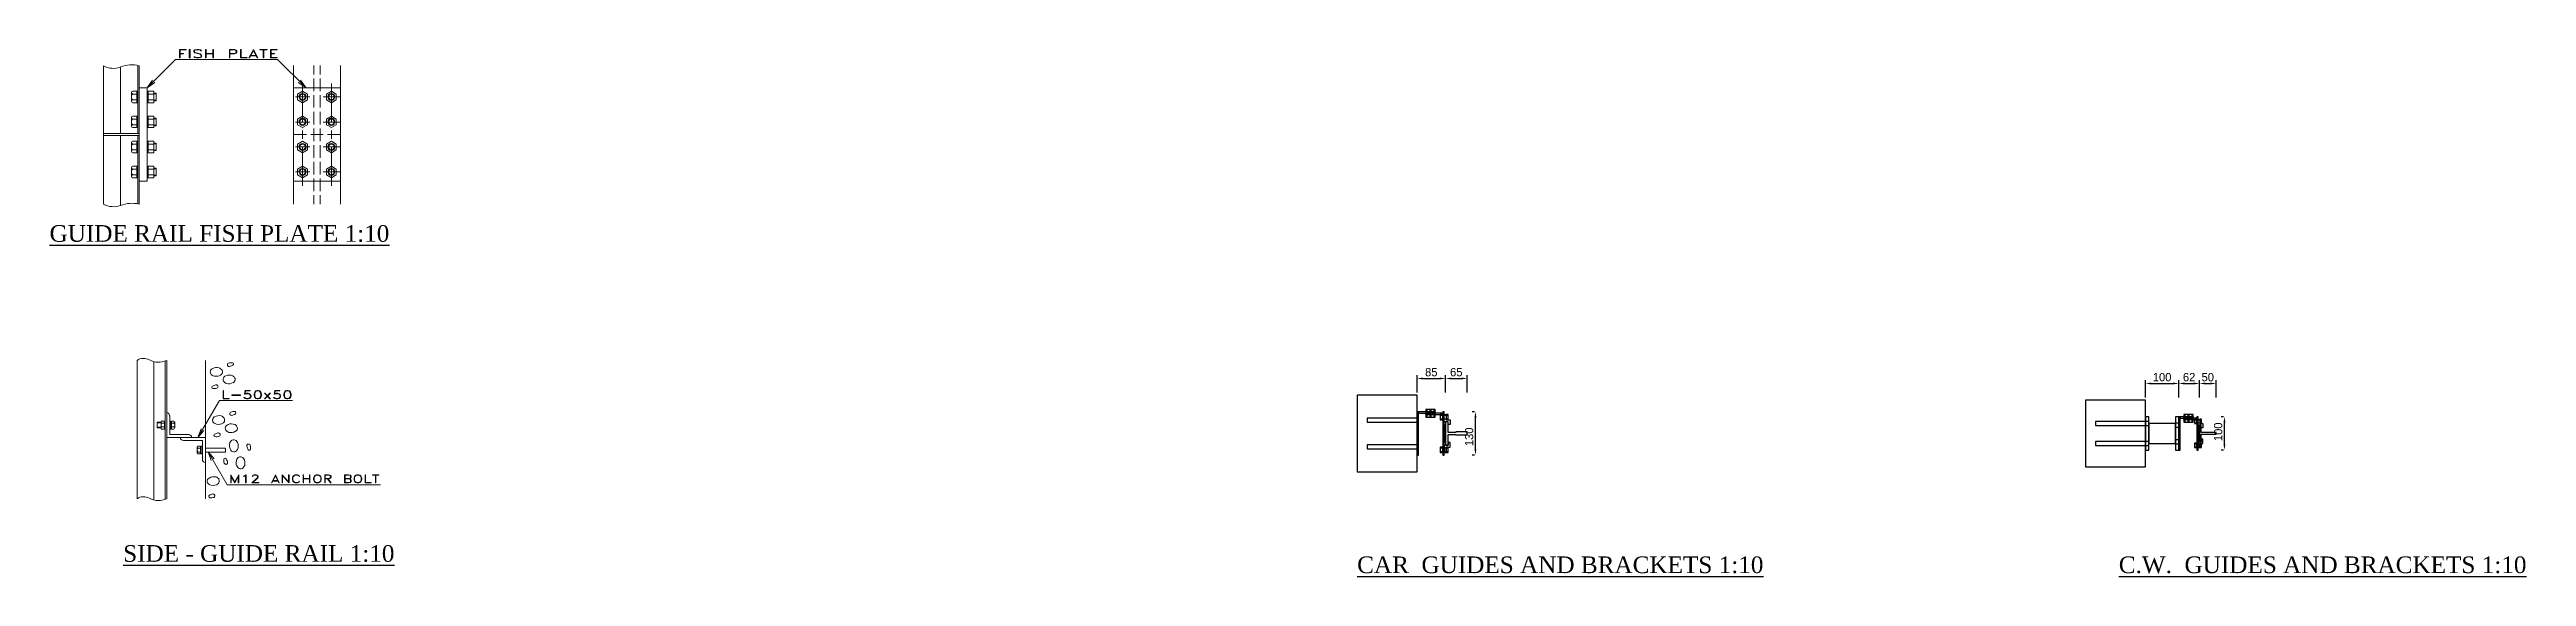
# Model space of a CAD drawing. Header units: millimetres. Extents: x -665 to 1025160, y -28012 to 4210.
# Drawn here: x 999969 to 1007400, y 46 to 1627 of the extents above; entities that cross this region are included whole.
import ezdxf

# ---------------------------------------------------------------- set-up
doc = ezdxf.new("R2010")
doc.units = ezdxf.units.MM
for name, color, linetype in [('A-DIMS', 7, 'Continuous'), ('A-WALL', 7, 'Continuous'), ('S-ANCHOR', 7, 'Continuous'), ('S-BEAM', 7, 'Continuous'), ('S-BRACKET', 7, 'Continuous'), ('S-CLIP', 7, 'Continuous'), ('S-RAIL', 7, 'Continuous')]:
    doc.layers.add(name, color=color, linetype=linetype)
doc.styles.add('SM_STANDARD', font='arial.ttf')
doc.dimstyles.new('ISO-25', dxfattribs={"dimtxt": 2.5, "dimasz": 2.5, "dimexe": 1.25, "dimexo": 0.625, "dimtad": 1, "dimtxsty": 'Standard', "dimcen": 2.5, "dimadec": 0, "dimazin": 0, "dimtfac": 1, "dimtmove": 0, "dimatfit": 3, "dimfxl": 1, "dimarcsym": 0})

msp = doc.modelspace()

# ---------------------------------------------------------------- texts
at = {"char_height": 50, "style": 'SM_STANDARD'}
for s, insert, attachment_point in [('{\\Fcent|c0;\\LGUIDE RAIL FISH PLATE 1:10}', (1000479, 1100), 2), ('{\\Fcent|c0;\\LSIDE - GUIDE RAIL 1:10}', (1000597, 140), 2), ('{\\Fcent|c0;\\LCAR  GUIDES AND BRACKETS 1:10}', (1003892, 106), 1), ('{\\Fcent|c0;\\LC.W.  GUIDES AND BRACKETS 1:10}', (1006177, 106), 1)]:
    msp.add_mtext(s, dxfattribs=dict(at, insert=insert, attachment_point=attachment_point))

# ---------------------------------------------------------------- blocks, each defined once
blk = doc.blocks.new('SM_RAIL_BRACKET_PLAN_T70_65_9_50x40x4_P4_C50x30x6_B10_CAR_WALL_G85')
at = {"layer": 'S-BRACKET'}
for points in [[(0, -65), (4, -65), (4, 65), (0, 65)], [(4, 61), (55.5, 61), (55.5, 65), (4, 65)], [(25.5, 57), (77, 57), (77, 61), (25.5, 61)], [(77, -65), (81, -65), (81, 65), (77, 65)], [(81, -25), (85, -25), (85, 25), (81, 25)]]:
    blk.add_lwpolyline(points, close=True, dxfattribs=at)
at = {"layer": 'S-CLIP'}
for points in [[(26.5, 65), (42.5, 65), (42.5, 71.5), (26.5, 71.5)], [(26.5, 49), (42.5, 49), (42.5, 57), (26.5, 57)], [(29.5, 49), (39.5, 49), (39.5, 71.5), (29.5, 71.5)], [(38.5, 65), (54.5, 65), (54.5, 71.5), (38.5, 71.5)], [(38.5, 49), (54.5, 49), (54.5, 57), (38.5, 57)], [(41.5, 49), (51.5, 49), (51.5, 71.5), (41.5, 71.5)], [(69, 41), (77, 41), (77, 57), (69, 57)], [(69, 44), (93.5, 44), (93.5, 54), (69, 54)], [(81, 35), (81, 57), (87, 57), (87, 41), (99, 41), (99, 27), (93, 27), (93, 35)], [(87, 41), (93.5, 41), (93.5, 57), (87, 57)], [(69, -57), (77, -57), (77, -41), (69, -41)], [(69, -54), (93.5, -54), (93.5, -44), (69, -44)], [(81, -35), (81, -57), (87, -57), (87, -41), (99, -41), (99, -27), (93, -27), (93, -35)], [(87, -57), (93.5, -57), (93.5, -41), (87, -41)]]:
    blk.add_lwpolyline(points, close=True, dxfattribs=at)
blk = doc.blocks.new('SM_RAIL_T70_65_9')
at = {"layer": 'S-RAIL'}
blk.add_lwpolyline([(0, -35), (8, -35), (8, -3), (31, -3), (31, -4.5), (65, -4.5), (65, 4.5), (31, 4.5), (31, 3), (8, 3), (8, 35), (0, 35)], close=True, dxfattribs=at)
blk = doc.blocks.new('*D129')
at = {"layer": 'A-DIMS', "color": 0, "lineweight": -2, "transparency": 16777216}
for p, q in [((1004072, 597.5), (1004072, 650)), ((1004089.5, 640), (1004139.5, 640)), ((1004157, 597.5), (1004157, 650))]:
    blk.add_line(p, q, dxfattribs=at)
at = {"layer": 'A-DIMS', "color": 0, "transparency": 16777216}
for points in [[(1004089.5, 642.9), (1004089.5, 637.1), (1004072, 640)], [(1004139.5, 642.9), (1004139.5, 637.1), (1004157, 640)]]:
    blk.add_solid(points, dxfattribs=at)
at = {"layer": 'Defpoints', "color": 0, "transparency": 16777216}
for p in [(1004157, 640), (1004072, 590), (1004157, 590)]:
    blk.add_point(p, dxfattribs=at)
at = {"layer": 'A-DIMS', "color": 0, "transparency": 16777216, "insert": (1004114.5, 658.8), "char_height": 25, "attachment_point": 5}
blk.add_mtext('85', dxfattribs=at)
blk = doc.blocks.new('*D130')
at = {"layer": 'A-DIMS', "color": 0, "lineweight": -2, "transparency": 16777216}
for p, q in [((1004157, 597.5), (1004157, 650)), ((1004174.5, 640), (1004204.5, 640)), ((1004222, 597.5), (1004222, 650))]:
    blk.add_line(p, q, dxfattribs=at)
at = {"layer": 'A-DIMS', "color": 0, "transparency": 16777216}
for points in [[(1004174.5, 642.9), (1004174.5, 637.1), (1004157, 640)], [(1004204.5, 642.9), (1004204.5, 637.1), (1004222, 640)]]:
    blk.add_solid(points, dxfattribs=at)
at = {"layer": 'Defpoints', "color": 0, "transparency": 16777216}
for p in [(1004222, 640), (1004157, 590), (1004222, 590)]:
    blk.add_point(p, dxfattribs=at)
at = {"layer": 'A-DIMS', "color": 0, "transparency": 16777216, "insert": (1004189.5, 658.8), "char_height": 25, "attachment_point": 5}
blk.add_mtext('65', dxfattribs=at)
blk = doc.blocks.new('*D131')
at = {"layer": 'A-DIMS', "color": 0, "lineweight": -2, "transparency": 16777216}
for p, q in [((1004244.5, 540), (1004237, 540)), ((1004247, 427.5), (1004247, 522.5)), ((1004244.5, 410), (1004237, 410))]:
    blk.add_line(p, q, dxfattribs=at)
at = {"layer": 'A-DIMS', "color": 0, "transparency": 16777216}
for points in [[(1004244.1, 522.5), (1004249.9, 522.5), (1004247, 540)], [(1004244.1, 427.5), (1004249.9, 427.5), (1004247, 410)]]:
    blk.add_solid(points, dxfattribs=at)
at = {"layer": 'Defpoints', "color": 0, "transparency": 16777216}
for p in [(1004247, 540), (1004252, 540), (1004252, 410)]:
    blk.add_point(p, dxfattribs=at)
at = {"layer": 'A-DIMS', "color": 0, "transparency": 16777216, "insert": (1004228.2, 465), "char_height": 25, "attachment_point": 5, "rotation": 90}
blk.add_mtext('130', dxfattribs=at)
blk = doc.blocks.new('SM_RAIL_BRACKET_PLAN_T50_50_5_50x40x4_P4_C40x25x5_B8_CW_ARM_G100')
at = {"layer": 'S-BRACKET'}
for points in [[(0, -50), (4, -50), (4, 50), (0, 50)], [(4, 46), (44, 46), (44, 50), (4, 50)], [(14, 42), (54, 42), (54, 46), (14, 46)], [(54, -50), (58, -50), (58, 50), (54, 50)], [(58, -25), (62, -25), (62, 25), (58, 25)]]:
    blk.add_lwpolyline(points, close=True, dxfattribs=at)
at = {"layer": 'S-CLIP'}
for points in [[(15, 50), (31, 50), (31, 56.5), (15, 56.5)], [(15, 34), (31, 34), (31, 42), (15, 42)], [(18, 34), (28, 34), (28, 56.5), (18, 56.5)], [(27, 50), (43, 50), (43, 56.5), (27, 56.5)], [(27, 34), (43, 34), (43, 42), (27, 42)], [(30, 34), (40, 34), (40, 56.5), (30, 56.5)], [(47.6, 29.6), (54, 29.6), (54, 42.4), (47.6, 42.4)], [(47.6, 32), (68.2, 32), (68.2, 40), (47.6, 40)], [(58, 25), (58, 42), (63, 42), (63, 30), (72, 30), (72, 17), (67, 17), (67, 25)], [(63, 29.6), (68.2, 29.6), (68.2, 42.4), (63, 42.4)], [(47.6, -42.4), (54, -42.4), (54, -29.6), (47.6, -29.6)], [(47.6, -40), (68.2, -40), (68.2, -32), (47.6, -32)], [(58, -25), (58, -42), (63, -42), (63, -30), (72, -30), (72, -17), (67, -17), (67, -25)], [(63, -42.4), (68.2, -42.4), (68.2, -29.6), (63, -29.6)]]:
    blk.add_lwpolyline(points, close=True, dxfattribs=at)
blk = doc.blocks.new('SM_RAIL_T50_50_5')
at = {"layer": 'S-RAIL'}
blk.add_lwpolyline([(0, -25), (5, -25), (5, -2.5), (50, -2.5), (50, 2.5), (5, 2.5), (5, 25), (0, 25)], close=True, dxfattribs=at)
blk = doc.blocks.new('*D132')
at = {"layer": 'A-DIMS', "color": 0, "lineweight": -2, "transparency": 16777216}
for p, q in [((1006257, 582.5), (1006257, 635)), ((1006274.5, 625), (1006339.5, 625)), ((1006357, 582.5), (1006357, 635))]:
    blk.add_line(p, q, dxfattribs=at)
at = {"layer": 'A-DIMS', "color": 0, "transparency": 16777216}
for points in [[(1006274.5, 627.9), (1006274.5, 622.1), (1006257, 625)], [(1006339.5, 627.9), (1006339.5, 622.1), (1006357, 625)]]:
    blk.add_solid(points, dxfattribs=at)
at = {"layer": 'Defpoints', "color": 0, "transparency": 16777216}
for p in [(1006357, 625), (1006257, 575), (1006357, 575)]:
    blk.add_point(p, dxfattribs=at)
at = {"layer": 'A-DIMS', "color": 0, "transparency": 16777216, "insert": (1006307, 643.8), "char_height": 25, "attachment_point": 5}
blk.add_mtext('100', dxfattribs=at)
blk = doc.blocks.new('*D133')
at = {"layer": 'A-DIMS', "color": 0, "lineweight": -2, "transparency": 16777216}
for p, q in [((1006357, 582.5), (1006357, 635)), ((1006374.5, 625), (1006401.5, 625)), ((1006419, 582.5), (1006419, 635))]:
    blk.add_line(p, q, dxfattribs=at)
at = {"layer": 'A-DIMS', "color": 0, "transparency": 16777216}
for points in [[(1006374.5, 627.9), (1006374.5, 622.1), (1006357, 625)], [(1006401.5, 627.9), (1006401.5, 622.1), (1006419, 625)]]:
    blk.add_solid(points, dxfattribs=at)
at = {"layer": 'Defpoints', "color": 0, "transparency": 16777216}
for p in [(1006419, 625), (1006357, 575), (1006419, 575)]:
    blk.add_point(p, dxfattribs=at)
at = {"layer": 'A-DIMS', "color": 0, "transparency": 16777216, "insert": (1006388, 643.8), "char_height": 25, "attachment_point": 5}
blk.add_mtext('62', dxfattribs=at)
blk = doc.blocks.new('*D134')
at = {"layer": 'A-DIMS', "color": 0, "lineweight": -2, "transparency": 16777216}
for p, q in [((1006419, 582.5), (1006419, 635)), ((1006436.5, 625), (1006451.5, 625)), ((1006469, 582.5), (1006469, 635))]:
    blk.add_line(p, q, dxfattribs=at)
at = {"layer": 'A-DIMS', "color": 0, "transparency": 16777216}
for points in [[(1006436.5, 627.9), (1006436.5, 622.1), (1006419, 625)], [(1006451.5, 627.9), (1006451.5, 622.1), (1006469, 625)]]:
    blk.add_solid(points, dxfattribs=at)
at = {"layer": 'Defpoints', "color": 0, "transparency": 16777216}
for p in [(1006469, 625), (1006419, 575), (1006469, 575)]:
    blk.add_point(p, dxfattribs=at)
at = {"layer": 'A-DIMS', "color": 0, "transparency": 16777216, "insert": (1006444, 643.8), "char_height": 25, "attachment_point": 5}
blk.add_mtext('50', dxfattribs=at)
blk = doc.blocks.new('*D135')
at = {"layer": 'A-DIMS', "color": 0, "lineweight": -2, "transparency": 16777216}
for p, q in [((1006491.5, 525), (1006484, 525)), ((1006494, 442.5), (1006494, 507.5)), ((1006491.5, 425), (1006484, 425))]:
    blk.add_line(p, q, dxfattribs=at)
at = {"layer": 'A-DIMS', "color": 0, "transparency": 16777216}
for points in [[(1006491.1, 507.5), (1006496.9, 507.5), (1006494, 525)], [(1006491.1, 442.5), (1006496.9, 442.5), (1006494, 425)]]:
    blk.add_solid(points, dxfattribs=at)
at = {"layer": 'Defpoints', "color": 0, "transparency": 16777216}
for p in [(1006494, 525), (1006499, 525), (1006499, 425)]:
    blk.add_point(p, dxfattribs=at)
at = {"layer": 'A-DIMS', "color": 0, "transparency": 16777216, "insert": (1006475.2, 480), "char_height": 25, "attachment_point": 5, "rotation": 90}
blk.add_mtext('100', dxfattribs=at)

# ---------------------------------------------------------------- dimensions: what is measured, and where the dimension line sits
at = {"layer": 'A-DIMS'}
for base, p1, p2, picture, middle in [((1004157, 640), (1004072, 590), (1004157, 590), '*D129', (1004114.5, 658.75)), ((1004222, 640), (1004157, 590), (1004222, 590), '*D130', (1004189.5, 658.75)), ((1006357, 625), (1006257, 575), (1006357, 575), '*D132', (1006307, 643.75)), ((1006419, 625), (1006357, 575), (1006419, 575), '*D133', (1006388, 643.75)), ((1006469, 625), (1006419, 575), (1006469, 575), '*D134', (1006444, 643.75))]:
    dim = msp.add_linear_dim(base=base, p1=p1, p2=p2, dimstyle='ISO-25', override={"dimscale": 1, "dimtxt": 25, "dimasz": 17.5, "dimexe": 10, "dimexo": 7.5, "dimgap": 6.25, "dimtad": 1, "dimdec": 0}, dxfattribs=at)
    dim.commit()
    dim.dimension.update_dxf_attribs({"geometry": picture, "text_midpoint": middle})
for base, p1, p2, picture, middle in [((1004247, 540), (1004252, 410), (1004252, 540), '*D131', (1004247, 465)), ((1006494, 525), (1006499, 425), (1006499, 525), '*D135', (1006494, 480))]:
    dim = msp.add_linear_dim(base=base, p1=p1, p2=p2, angle=90, dimstyle='ISO-25', override={"dimscale": 1, "dimtxt": 25, "dimasz": 17.5, "dimexe": 10, "dimexo": 7.5, "dimgap": 6.25, "dimtad": 1, "dimdec": 0}, dxfattribs=at)
    dim.commit()
    dim.dimension.update_dxf_attribs({"geometry": picture, "text_midpoint": middle, "dimtype": 160})

# ---------------------------------------------------------------- linework, layer by layer
at = {"color": 7, "linetype": 'Continuous', "lineweight": 20, "transparency": 33554666, "elevation": -137}
for points in [[(1000131.609, 1577.773), (1000131.609, 1163.269), (1000131.609, 1163.269)], [(1000181.644, 1574.086), (1000181.644, 1374.471), (1000181.644, 1374.471)], [(1000234.313, 1374.471), (1000234.313, 1578.826), (1000234.313, 1578.826)], [(1000238.526, 1577.773), (1000238.526, 1163.269), (1000238.526, 1163.269)], [(1000262.227, 1511.937), (1000347.551, 1596.734), (1000347.551, 1596.734)], [(1000347.551, 1596.734), (1000653.557, 1596.734), (1000653.557, 1596.734)], [(1000360.718, 1614.641), (1000370.725, 1614.641), (1000370.725, 1613.588), (1000360.718, 1613.588)], [(1000439.195, 1614.641), (1000458.682, 1614.641), (1000458.682, 1614.641)], [(1000439.195, 1613.588), (1000458.682, 1613.588), (1000458.682, 1613.588)], [(1000510.298, 1613.588), (1000523.992, 1613.588), (1000527.152, 1614.641), (1000529.259, 1616.221), (1000530.839, 1618.328), (1000530.839, 1622.015), (1000529.259, 1624.648), (1000527.152, 1625.702), (1000523.992, 1626.755), (1000508.718, 1626.755), (1000508.718, 1601.474), (1000510.298, 1601.474), (1000510.298, 1625.702), (1000523.992, 1625.702), (1000527.152, 1624.648), (1000529.259, 1622.015), (1000529.259, 1618.328), (1000527.152, 1616.221), (1000523.992, 1614.641), (1000510.298, 1614.641)], [(1000570.34, 1607.794), (1000590.881, 1607.794), (1000590.881, 1607.794)], [(1000572.447, 1608.848), (1000589.301, 1608.848), (1000589.301, 1608.848)], [(1000610.369, 1625.702), (1000610.369, 1601.474), (1000612.476, 1601.474), (1000612.476, 1625.702)], [(1000631.963, 1626.755), (1000631.963, 1601.474), (1000631.963, 1601.474)], [(1000631.963, 1626.755), (1000652.504, 1626.755), (1000652.504, 1625.702), (1000634.07, 1625.702)], [(1000634.07, 1603.054), (1000652.504, 1603.054), (1000652.504, 1601.474), (1000631.963, 1601.474)], [(1000634.07, 1625.702), (1000634.07, 1603.054), (1000634.07, 1603.054)], [(1000634.07, 1614.641), (1000644.077, 1614.641), (1000644.077, 1613.588), (1000634.07, 1613.588)], [(1000653.557, 1596.734), (1000737.828, 1512.464), (1000737.828, 1512.464)], [(1000701.486, 1578.826), (1000701.486, 1163.269), (1000701.486, 1163.269)], [(1000762.055, 1578.826), (1000762.055, 1551.965), (1000762.055, 1551.965)], [(1000781.016, 1578.826), (1000781.016, 1551.965), (1000781.016, 1551.965)], [(1000842.112, 1578.826), (1000842.112, 1163.269), (1000842.112, 1163.269)], [(1000215.352, 1471.382), (1000215.352, 1497.716), (1000215.352, 1497.716)], [(1000219.566, 1501.93), (1000234.313, 1501.93), (1000234.313, 1501.93)], [(1000219.566, 1492.976), (1000231.153, 1492.976), (1000231.153, 1492.976)], [(1000231.153, 1467.168), (1000231.153, 1501.93), (1000231.153, 1501.93)], [(1000262.227, 1511.937), (1000238.526, 1511.937), (1000238.526, 1511.937)], [(1000278.555, 1535.111), (1000262.227, 1511.937), (1000285.402, 1528.264)], [(1000262.227, 1511.937), (1000262.227, 1231.738), (1000262.227, 1231.738)], [(1000281.715, 1501.93), (1000262.227, 1501.93), (1000262.227, 1501.93)], [(1000265.388, 1485.602), (1000262.227, 1488.763), (1000262.227, 1488.763)], [(1000265.388, 1484.549), (1000262.227, 1487.183), (1000262.227, 1487.183)], [(1000265.388, 1501.93), (1000265.388, 1467.168), (1000265.388, 1467.168)], [(1000281.715, 1492.976), (1000265.388, 1492.976), (1000265.388, 1492.976)], [(1000281.715, 1501.93), (1000281.715, 1467.168), (1000281.715, 1467.168)], [(1000289.615, 1495.61), (1000281.715, 1495.61), (1000281.715, 1495.61)], [(1000289.615, 1493.503), (1000281.715, 1493.503), (1000281.715, 1493.503)], [(1000289.615, 1495.61), (1000289.615, 1472.962), (1000289.615, 1472.962)], [(1000701.486, 1511.937), (1000842.112, 1511.937), (1000842.112, 1511.937)], [(1000743.621, 1492.976), (1000728.347, 1501.93), (1000713.6, 1492.976)], [(1000713.6, 1492.976), (1000713.6, 1476.122), (1000713.6, 1476.122)], [(1000713.6, 1476.122), (1000728.347, 1467.168), (1000743.621, 1476.122), (1000743.621, 1492.976)], [(1000714.653, 1528.264), (1000737.828, 1512.464), (1000722.027, 1535.111)], [(1000728.347, 1525.104), (1000728.347, 1408.706), (1000728.347, 1408.706)], [(1000762.055, 1539.851), (1000762.055, 1501.93), (1000762.055, 1501.93)], [(1000762.055, 1489.816), (1000762.055, 1452.421), (1000762.055, 1452.421)], [(1000781.016, 1539.851), (1000781.016, 1501.93), (1000781.016, 1501.93)], [(1000781.016, 1489.816), (1000781.016, 1452.421), (1000781.016, 1452.421)], [(1000814.724, 1467.168), (1000799.977, 1476.122), (1000799.977, 1492.976), (1000814.724, 1501.93)], [(1000814.724, 1525.104), (1000814.724, 1408.706), (1000814.724, 1408.706)], [(1000814.724, 1501.93), (1000829.471, 1492.976), (1000829.471, 1492.976)], [(1000829.471, 1492.976), (1000829.471, 1476.122), (1000829.471, 1476.122)], [(1000215.352, 1396.592), (1000215.352, 1422.4), (1000215.352, 1422.4)], [(1000219.566, 1476.122), (1000231.153, 1476.122), (1000231.153, 1476.122)], [(1000219.566, 1467.168), (1000234.313, 1467.168), (1000234.313, 1467.168)], [(1000219.566, 1426.613), (1000234.313, 1426.613), (1000234.313, 1426.613)], [(1000219.566, 1418.186), (1000231.153, 1418.186), (1000231.153, 1418.186)], [(1000231.153, 1392.379), (1000231.153, 1426.613), (1000231.153, 1426.613)], [(1000281.715, 1467.168), (1000262.227, 1467.168), (1000262.227, 1467.168)], [(1000281.715, 1426.613), (1000262.227, 1426.613), (1000262.227, 1426.613)], [(1000265.388, 1410.813), (1000262.227, 1413.973), (1000262.227, 1413.973)], [(1000265.388, 1409.233), (1000262.227, 1412.393), (1000262.227, 1412.393)], [(1000281.715, 1476.122), (1000265.388, 1476.122), (1000265.388, 1476.122)], [(1000265.388, 1426.613), (1000265.388, 1392.379), (1000265.388, 1392.379)], [(1000281.715, 1418.186), (1000265.388, 1418.186), (1000265.388, 1418.186)], [(1000289.615, 1475.069), (1000281.715, 1475.069), (1000281.715, 1475.069)], [(1000289.615, 1472.962), (1000281.715, 1472.962), (1000281.715, 1472.962)], [(1000281.715, 1426.613), (1000281.715, 1392.379), (1000281.715, 1392.379)], [(1000289.615, 1398.172), (1000289.615, 1420.82), (1000281.715, 1420.82)], [(1000289.615, 1418.713), (1000281.715, 1418.713), (1000281.715, 1418.713)], [(1000707.28, 1484.549), (1000749.941, 1484.549), (1000749.941, 1484.549)], [(1000743.621, 1418.186), (1000728.347, 1426.613), (1000713.6, 1418.186)], [(1000713.6, 1418.186), (1000713.6, 1400.806), (1000713.6, 1400.806)], [(1000743.621, 1400.806), (1000743.621, 1418.186), (1000743.621, 1418.186)], [(1000762.055, 1439.781), (1000762.055, 1401.859), (1000762.055, 1401.859)], [(1000781.016, 1439.781), (1000781.016, 1401.859), (1000781.016, 1401.859)], [(1000790.496, 1484.549), (1000842.112, 1484.549), (1000842.112, 1484.549)], [(1000799.977, 1400.806), (1000799.977, 1418.186), (1000814.724, 1426.613)], [(1000829.471, 1476.122), (1000814.724, 1467.168), (1000814.724, 1467.168)], [(1000814.724, 1426.613), (1000829.471, 1418.186), (1000829.471, 1418.186)], [(1000829.471, 1418.186), (1000829.471, 1400.806), (1000829.471, 1400.806)], [(1000131.609, 1374.471), (1000238.526, 1374.471), (1000238.526, 1374.471)], [(1000131.609, 1369.204), (1000238.526, 1369.204), (1000238.526, 1369.204)], [(1000181.644, 1369.204), (1000181.644, 1159.055), (1000181.644, 1159.055)], [(1000215.352, 1347.61), (1000215.352, 1321.276), (1000215.352, 1321.276)], [(1000219.566, 1400.806), (1000231.153, 1400.806), (1000231.153, 1400.806)], [(1000219.566, 1392.379), (1000234.313, 1392.379), (1000234.313, 1392.379)], [(1000219.566, 1351.823), (1000234.313, 1351.823), (1000234.313, 1351.823)], [(1000219.566, 1342.87), (1000231.153, 1342.87), (1000231.153, 1342.87)], [(1000231.153, 1351.823), (1000231.153, 1317.062), (1000231.153, 1317.062)], [(1000234.313, 1163.796), (1000234.313, 1369.204), (1000234.313, 1369.204)], [(1000281.715, 1392.379), (1000262.227, 1392.379), (1000262.227, 1392.379)], [(1000281.715, 1351.823), (1000262.227, 1351.823), (1000262.227, 1351.823)], [(1000265.388, 1335.496), (1000262.227, 1338.656), (1000262.227, 1338.656)], [(1000265.388, 1334.443), (1000262.227, 1337.603), (1000262.227, 1337.603)], [(1000281.715, 1400.806), (1000265.388, 1400.806), (1000265.388, 1400.806)], [(1000265.388, 1317.062), (1000265.388, 1351.823), (1000265.388, 1351.823)], [(1000281.715, 1342.87), (1000265.388, 1342.87), (1000265.388, 1342.87)], [(1000289.615, 1400.279), (1000281.715, 1400.279), (1000281.715, 1400.279)], [(1000289.615, 1398.172), (1000281.715, 1398.172), (1000281.715, 1398.172)], [(1000281.715, 1317.062), (1000281.715, 1351.823), (1000281.715, 1351.823)], [(1000289.615, 1346.03), (1000281.715, 1346.03), (1000281.715, 1346.03)], [(1000289.615, 1343.923), (1000281.715, 1343.923), (1000281.715, 1343.923)], [(1000289.615, 1323.382), (1000289.615, 1346.03), (1000289.615, 1346.03)], [(1000701.486, 1371.838), (1000740.461, 1371.838), (1000740.461, 1371.838)], [(1000707.28, 1409.233), (1000749.941, 1409.233), (1000749.941, 1409.233)], [(1000713.6, 1400.806), (1000728.347, 1392.379), (1000743.621, 1400.806)], [(1000743.621, 1342.87), (1000728.347, 1351.823), (1000713.6, 1342.87)], [(1000713.6, 1342.87), (1000713.6, 1326.016), (1000713.6, 1326.016)], [(1000713.6, 1326.016), (1000728.347, 1317.062), (1000743.621, 1326.016), (1000743.621, 1342.87)], [(1000728.347, 1383.952), (1000728.347, 1358.67), (1000728.347, 1358.67)], [(1000753.102, 1371.838), (1000790.496, 1371.838), (1000790.496, 1371.838)], [(1000762.055, 1389.745), (1000762.055, 1352.35), (1000762.055, 1352.35)], [(1000762.055, 1339.71), (1000762.055, 1302.315), (1000762.055, 1302.315)], [(1000781.016, 1389.745), (1000781.016, 1352.35), (1000781.016, 1352.35)], [(1000781.016, 1339.71), (1000781.016, 1302.315), (1000781.016, 1302.315)], [(1000790.496, 1409.233), (1000842.112, 1409.233), (1000842.112, 1409.233)], [(1000814.724, 1392.379), (1000799.977, 1400.806), (1000799.977, 1400.806)], [(1000799.977, 1342.87), (1000814.724, 1351.823), (1000814.724, 1351.823)], [(1000814.724, 1317.062), (1000799.977, 1326.016), (1000799.977, 1342.87)], [(1000803.137, 1371.838), (1000842.112, 1371.838), (1000842.112, 1371.838)], [(1000829.471, 1400.806), (1000814.724, 1392.379), (1000814.724, 1392.379)], [(1000814.724, 1383.952), (1000814.724, 1358.67), (1000814.724, 1358.67)], [(1000814.724, 1351.823), (1000829.471, 1342.87), (1000829.471, 1342.87)], [(1000829.471, 1342.87), (1000829.471, 1326.016), (1000829.471, 1326.016)], [(1000215.352, 1272.293), (1000215.352, 1246.486), (1000215.352, 1246.486)], [(1000219.566, 1326.016), (1000231.153, 1326.016), (1000231.153, 1326.016)], [(1000219.566, 1317.062), (1000234.313, 1317.062), (1000234.313, 1317.062)], [(1000219.566, 1276.507), (1000234.313, 1276.507), (1000234.313, 1276.507)], [(1000219.566, 1268.08), (1000231.153, 1268.08), (1000231.153, 1268.08)], [(1000231.153, 1276.507), (1000231.153, 1242.272), (1000231.153, 1242.272)], [(1000281.715, 1317.062), (1000262.227, 1317.062), (1000262.227, 1317.062)], [(1000281.715, 1276.507), (1000262.227, 1276.507), (1000262.227, 1276.507)], [(1000265.388, 1260.706), (1000262.227, 1263.866), (1000262.227, 1263.866)], [(1000281.715, 1326.016), (1000265.388, 1326.016), (1000265.388, 1326.016)], [(1000265.388, 1242.272), (1000265.388, 1276.507), (1000265.388, 1276.507)], [(1000281.715, 1268.08), (1000265.388, 1268.08), (1000265.388, 1268.08)], [(1000289.615, 1324.962), (1000281.715, 1324.962), (1000281.715, 1324.962)], [(1000289.615, 1323.382), (1000281.715, 1323.382), (1000281.715, 1323.382)], [(1000281.715, 1242.272), (1000281.715, 1276.507), (1000281.715, 1276.507)], [(1000289.615, 1270.713), (1000281.715, 1270.713), (1000281.715, 1270.713)], [(1000289.615, 1270.713), (1000289.615, 1248.066), (1000281.715, 1248.066)], [(1000289.615, 1269.133), (1000281.715, 1269.133), (1000281.715, 1269.133)], [(1000707.28, 1334.443), (1000749.941, 1334.443), (1000749.941, 1334.443)], [(1000743.621, 1268.08), (1000728.347, 1276.507), (1000713.6, 1268.08)], [(1000713.6, 1268.08), (1000713.6, 1250.699), (1000713.6, 1250.699)], [(1000728.347, 1333.916), (1000728.347, 1218.045), (1000728.347, 1218.045)], [(1000743.621, 1250.699), (1000743.621, 1268.08), (1000743.621, 1268.08)], [(1000762.055, 1289.674), (1000762.055, 1252.279), (1000762.055, 1252.279)], [(1000781.016, 1289.674), (1000781.016, 1252.279), (1000781.016, 1252.279)], [(1000790.496, 1334.443), (1000842.112, 1334.443), (1000842.112, 1334.443)], [(1000799.977, 1268.08), (1000814.724, 1276.507), (1000814.724, 1276.507)], [(1000814.724, 1242.272), (1000799.977, 1250.699), (1000799.977, 1268.08)], [(1000814.724, 1333.916), (1000814.724, 1218.045), (1000814.724, 1218.045)], [(1000829.471, 1326.016), (1000814.724, 1317.062), (1000814.724, 1317.062)], [(1000814.724, 1276.507), (1000829.471, 1268.08), (1000829.471, 1268.08)], [(1000829.471, 1268.08), (1000829.471, 1250.699), (1000829.471, 1250.699)], [(1000219.566, 1250.699), (1000231.153, 1250.699), (1000231.153, 1250.699)], [(1000219.566, 1242.272), (1000234.313, 1242.272), (1000234.313, 1242.272)], [(1000262.227, 1231.738), (1000238.526, 1231.738), (1000238.526, 1231.738)], [(1000265.388, 1259.653), (1000262.227, 1262.286), (1000262.227, 1262.286)], [(1000281.715, 1242.272), (1000262.227, 1242.272), (1000262.227, 1242.272)], [(1000281.715, 1250.699), (1000265.388, 1250.699), (1000265.388, 1250.699)], [(1000289.615, 1250.173), (1000281.715, 1250.173), (1000281.715, 1250.173)], [(1000701.486, 1231.738), (1000842.112, 1231.738), (1000842.112, 1231.738)], [(1000707.28, 1259.653), (1000749.941, 1259.653), (1000749.941, 1259.653)], [(1000713.6, 1250.699), (1000728.347, 1242.272), (1000743.621, 1250.699)], [(1000762.055, 1239.639), (1000762.055, 1202.244), (1000762.055, 1202.244)], [(1000762.055, 1189.603), (1000762.055, 1163.269), (1000762.055, 1163.269)], [(1000781.016, 1239.639), (1000781.016, 1202.244), (1000781.016, 1202.244)], [(1000781.016, 1189.603), (1000781.016, 1163.269), (1000781.016, 1163.269)], [(1000790.496, 1259.653), (1000842.112, 1259.653), (1000842.112, 1259.653)], [(1000829.471, 1250.699), (1000814.724, 1242.272), (1000814.724, 1242.272)], [(1000231.803, 694.184), (1000231.803, 279.153), (1000231.803, 279.153)], [(1000282.366, 689.97), (1000282.366, 275.466), (1000282.366, 275.466)], [(1000316.6, 277.046), (1000316.6, 692.604), (1000316.6, 692.604)], [(1000320.814, 694.184), (1000320.814, 279.153), (1000320.814, 279.153)], [(1000436.685, 694.184), (1000436.685, 279.153), (1000436.685, 279.153)], [(1000555.717, 603.593), (1000570.991, 603.593), (1000570.991, 602.54), (1000557.297, 602.54), (1000555.717, 594.113), (1000560.457, 595.693), (1000564.671, 595.693), (1000569.411, 594.113), (1000572.571, 591.479), (1000574.151, 587.793), (1000574.151, 585.686), (1000572.571, 582.526), (1000569.411, 579.892), (1000564.671, 578.839), (1000560.457, 578.839), (1000555.717, 579.892), (1000554.137, 580.946), (1000552.557, 583.052), (1000554.137, 583.052)], [(1000555.717, 603.593), (1000554.137, 593.059), (1000554.137, 593.059)], [(1000589.425, 602.54), (1000586.265, 598.853), (1000584.685, 593.059), (1000584.685, 589.373), (1000586.265, 583.052), (1000589.425, 579.892)], [(1000599.959, 600.96), (1000595.219, 602.54), (1000592.585, 602.54), (1000587.845, 600.96)], [(1000598.379, 579.892), (1000601.539, 583.052), (1000603.119, 589.373), (1000603.119, 593.059), (1000601.539, 598.853), (1000598.379, 602.54)], [(1000644.728, 603.593), (1000660.002, 603.593), (1000660.002, 602.54), (1000645.781, 602.54), (1000644.728, 594.113), (1000648.941, 595.693), (1000653.681, 595.693), (1000658.421, 594.113), (1000661.582, 591.479), (1000662.635, 587.793), (1000662.635, 585.686), (1000661.582, 582.526), (1000658.421, 579.892), (1000653.681, 578.839), (1000648.941, 578.839), (1000644.728, 579.892), (1000643.148, 580.946), (1000641.567, 583.052), (1000643.148, 583.052)], [(1000644.728, 603.593), (1000643.148, 593.059), (1000643.148, 593.059)], [(1000678.436, 602.54), (1000675.276, 598.853), (1000673.695, 593.059), (1000673.695, 589.373), (1000675.276, 583.052), (1000678.436, 579.892)], [(1000688.969, 600.96), (1000684.229, 602.54), (1000681.069, 602.54), (1000676.856, 600.96)], [(1000687.389, 579.892), (1000690.549, 583.052), (1000692.13, 589.373), (1000692.13, 593.059), (1000690.549, 598.853), (1000687.389, 602.54)], [(1000320.814, 537.757), (1000320.814, 462.441), (1000436.685, 462.441)], [(1000329.768, 471.921), (1000329.768, 528.803), (1000329.768, 528.803)], [(1000414.565, 462.441), (1000478.821, 573.572), (1000478.821, 573.572)], [(1000478.821, 573.572), (1000698.45, 573.572), (1000698.45, 573.572)], [(1000554.137, 593.059), (1000555.717, 593.059), (1000558.877, 594.113), (1000564.671, 594.113), (1000569.411, 593.059), (1000572.571, 589.373)], [(1000572.571, 584.632), (1000569.411, 580.946), (1000564.671, 579.892), (1000560.457, 579.892), (1000555.717, 580.946), (1000554.137, 583.052)], [(1000558.877, 579.892), (1000554.137, 582.526), (1000554.137, 582.526)], [(1000566.251, 594.113), (1000570.991, 591.479), (1000572.571, 587.793), (1000572.571, 585.686), (1000570.991, 582.526), (1000566.251, 579.892)], [(1000587.845, 580.946), (1000592.585, 579.892), (1000595.219, 579.892), (1000599.959, 580.946)], [(1000643.148, 593.059), (1000644.728, 593.059), (1000647.361, 594.113), (1000653.681, 594.113), (1000658.421, 593.059), (1000661.582, 589.373)], [(1000661.582, 584.632), (1000658.421, 580.946), (1000653.681, 579.892), (1000648.941, 579.892), (1000644.728, 580.946), (1000643.148, 583.052)], [(1000647.361, 579.892), (1000643.148, 582.526), (1000643.148, 582.526)], [(1000655.261, 594.113), (1000660.002, 591.479), (1000661.582, 587.793), (1000661.582, 585.686), (1000660.002, 582.526), (1000655.261, 579.892)], [(1000676.856, 580.946), (1000681.069, 579.892), (1000684.229, 579.892), (1000688.969, 580.946)], [(1000291.846, 491.409), (1000291.846, 509.316), (1000303.96, 509.316)], [(1000291.846, 507.209), (1000303.96, 507.209), (1000303.96, 507.209)], [(1000291.846, 493.515), (1000303.96, 493.515), (1000303.96, 493.515)], [(1000291.846, 491.409), (1000303.96, 491.409), (1000303.96, 491.409)], [(1000303.96, 511.949), (1000303.96, 488.248), (1000303.96, 488.248)], [(1000303.96, 511.949), (1000316.6, 511.949), (1000316.6, 511.949)], [(1000303.96, 506.156), (1000313.967, 506.156), (1000313.967, 506.156)], [(1000303.96, 494.569), (1000313.967, 494.569), (1000313.967, 494.569)], [(1000303.96, 488.248), (1000316.6, 488.248), (1000316.6, 488.248)], [(1000313.967, 511.949), (1000313.967, 488.248), (1000313.967, 488.248)], [(1000313.967, 501.416), (1000316.6, 504.576), (1000316.6, 504.576)], [(1000313.967, 500.362), (1000316.6, 503.522), (1000316.6, 503.522)], [(1000332.928, 511.949), (1000329.768, 511.949), (1000329.768, 511.949)], [(1000332.928, 488.248), (1000329.768, 488.248), (1000329.768, 488.248)], [(1000386.65, 471.921), (1000329.768, 471.921), (1000329.768, 471.921)], [(1000332.928, 511.949), (1000332.928, 488.248), (1000332.928, 488.248)], [(1000335.035, 510.896), (1000332.928, 510.896), (1000332.928, 510.896)], [(1000335.035, 489.828), (1000332.928, 489.828), (1000332.928, 489.828)], [(1000335.035, 511.949), (1000335.035, 488.248), (1000335.035, 488.248)], [(1000342.408, 511.949), (1000335.035, 511.949), (1000335.035, 511.949)], [(1000342.408, 506.156), (1000335.035, 506.156), (1000335.035, 506.156)], [(1000342.408, 494.569), (1000335.035, 494.569), (1000335.035, 494.569)], [(1000342.408, 488.248), (1000335.035, 488.248), (1000335.035, 488.248)], [(1000345.042, 509.316), (1000345.042, 491.409), (1000345.042, 491.409)], [(1000370.849, 454.014), (1000427.732, 454.014), (1000427.732, 454.014)], [(1000414.565, 462.441), (1000424.045, 488.775), (1000424.045, 488.775)], [(1000414.565, 462.441), (1000432.472, 484.035), (1000432.472, 484.035)], [(1000427.732, 454.014), (1000427.732, 397.131), (1000427.732, 397.131)], [(1000436.685, 462.441), (1000436.685, 387.651), (1000436.685, 387.651)], [(1000412.458, 434.526), (1000412.458, 416.092), (1000412.458, 416.092)], [(1000415.618, 437.16), (1000422.465, 437.16), (1000422.465, 437.16)], [(1000415.618, 431.366), (1000422.465, 431.366), (1000422.465, 431.366)], [(1000415.618, 419.252), (1000422.465, 419.252), (1000422.465, 419.252)], [(1000415.618, 413.459), (1000422.465, 413.459), (1000422.465, 413.459)], [(1000422.465, 437.16), (1000422.465, 413.459), (1000422.465, 413.459)], [(1000422.465, 436.106), (1000424.572, 436.106), (1000424.572, 436.106)], [(1000422.465, 414.512), (1000424.572, 414.512), (1000424.572, 414.512)], [(1000424.572, 437.16), (1000427.732, 437.16), (1000427.732, 437.16)], [(1000424.572, 437.16), (1000424.572, 413.459), (1000424.572, 413.459)], [(1000424.572, 413.459), (1000427.732, 413.459), (1000427.732, 413.459)], [(1000436.685, 431.366), (1000496.728, 431.366), (1000496.728, 431.366)], [(1000436.685, 419.252), (1000496.728, 419.252), (1000496.728, 419.252)], [(1000454.593, 393.971), (1000445.112, 420.306), (1000502.522, 321.288)], [(1000445.112, 420.306), (1000463.02, 399.238), (1000463.02, 399.238)], [(1000496.728, 431.366), (1000496.728, 419.252), (1000496.728, 419.252)], [(1000502.522, 321.288), (1000962.321, 321.288), (1000962.321, 321.288)], [(1000577.838, 327.608), (1000596.799, 327.608), (1000596.799, 326.555), (1000576.258, 326.555), (1000589.425, 338.669), (1000592.585, 341.829), (1000594.165, 344.462), (1000594.165, 346.569), (1000592.585, 349.203), (1000589.425, 350.256), (1000583.632, 350.256), (1000580.472, 349.203), (1000579.418, 346.569), (1000579.418, 345.516), (1000577.838, 345.516), (1000577.838, 346.569), (1000579.418, 349.203), (1000580.472, 350.256), (1000583.632, 351.309), (1000589.425, 351.309), (1000592.585, 350.256), (1000594.165, 349.203), (1000595.219, 346.569), (1000595.219, 344.462), (1000594.165, 341.829), (1000591.005, 338.669), (1000577.838, 326.555)], [(1000637.881, 332.348), (1000655.261, 332.348), (1000655.261, 332.348)], [(1000638.934, 333.402), (1000654.208, 333.402), (1000654.208, 333.402)], [(1000731.631, 339.722), (1000749.012, 339.722), (1000749.012, 339.722)], [(1000731.631, 338.669), (1000749.012, 338.669), (1000749.012, 338.669)], [(1000796.414, 338.669), (1000806.421, 338.669), (1000810.635, 339.722), (1000812.215, 340.775), (1000813.795, 343.409), (1000813.795, 346.569), (1000812.215, 349.203), (1000810.635, 350.256), (1000806.421, 351.309), (1000794.834, 351.309), (1000794.834, 326.555), (1000796.414, 326.555), (1000796.414, 350.256), (1000806.421, 350.256), (1000810.635, 349.203), (1000812.215, 346.569), (1000812.215, 343.409), (1000810.635, 340.775), (1000806.421, 339.722), (1000796.414, 339.722)], [(1000803.261, 338.669), (1000812.215, 326.555), (1000813.795, 326.555), (1000804.841, 338.669)], [(1000854.35, 351.309), (1000854.35, 326.555), (1000854.35, 326.555)], [(1000854.35, 351.309), (1000866.464, 351.309), (1000870.677, 350.256), (1000872.257, 349.203), (1000873.837, 346.569), (1000873.837, 343.409), (1000872.257, 340.775), (1000870.677, 339.722), (1000866.464, 338.669)], [(1000866.464, 339.722), (1000870.677, 338.669), (1000872.257, 337.089), (1000873.837, 334.982), (1000873.837, 331.295), (1000872.257, 328.662), (1000870.677, 327.608), (1000866.464, 326.555), (1000854.35, 326.555)], [(1000856.456, 350.256), (1000856.456, 327.608), (1000856.456, 327.608)], [(1000856.456, 350.256), (1000866.464, 350.256), (1000870.677, 349.203), (1000872.257, 346.569), (1000872.257, 343.409), (1000870.677, 340.775), (1000866.464, 339.722), (1000856.456, 339.722)], [(1000856.456, 338.669), (1000866.464, 338.669), (1000870.677, 337.089), (1000872.257, 334.982), (1000872.257, 331.295), (1000870.677, 328.662), (1000866.464, 327.608), (1000856.456, 327.608)], [(1000947.047, 350.256), (1000947.047, 326.555), (1000948.627, 326.555), (1000948.627, 350.256)]]:
    msp.add_lwpolyline(points, dxfattribs=at)
for points in [[(1000379.152, 1626.755), (1000359.138, 1626.755), (1000359.138, 1601.474), (1000360.718, 1601.474), (1000360.718, 1625.702), (1000379.152, 1625.702)], [(1000390.74, 1601.474), (1000390.74, 1626.755), (1000388.633, 1626.755), (1000388.633, 1601.474)], [(1000402.327, 1605.161), (1000405.487, 1603.054), (1000410.754, 1601.474), (1000417.601, 1601.474), (1000422.341, 1603.054), (1000425.501, 1605.161), (1000425.501, 1608.848), (1000423.921, 1611.481), (1000420.761, 1613.588), (1000417.601, 1614.641), (1000409.174, 1617.275), (1000405.487, 1618.328), (1000403.907, 1620.962), (1000403.907, 1623.068), (1000405.487, 1624.648), (1000410.754, 1625.702), (1000417.601, 1625.702), (1000420.761, 1624.648), (1000422.341, 1623.068), (1000425.501, 1623.068), (1000422.341, 1625.702), (1000417.601, 1626.755), (1000410.754, 1626.755), (1000405.487, 1625.702), (1000402.327, 1623.068), (1000402.327, 1620.962), (1000403.907, 1618.328), (1000405.487, 1617.275), (1000409.174, 1616.221), (1000417.601, 1613.588), (1000420.761, 1612.534), (1000422.341, 1611.481), (1000423.921, 1608.848), (1000423.921, 1605.161), (1000422.341, 1604.107), (1000417.601, 1603.054), (1000410.754, 1603.054), (1000407.594, 1604.107), (1000405.487, 1605.161)], [(1000437.615, 1601.474), (1000437.615, 1626.755), (1000439.195, 1626.755), (1000439.195, 1601.474)], [(1000460.789, 1626.755), (1000458.682, 1626.755), (1000458.682, 1601.474), (1000460.789, 1601.474)], [(1000542.426, 1601.474), (1000542.426, 1626.755), (1000544.006, 1626.755), (1000544.006, 1603.054), (1000562.44, 1603.054), (1000562.44, 1601.474)], [(1000580.874, 1626.755), (1000567.18, 1601.474), (1000568.76, 1601.474), (1000580.874, 1623.068), (1000592.461, 1601.474), (1000594.041, 1601.474)], [(1000622.483, 1625.702), (1000600.362, 1625.702), (1000600.362, 1626.755), (1000622.483, 1626.755)], [(1000489.881, 578.839), (1000489.881, 603.593), (1000491.461, 603.593), (1000491.461, 579.892), (1000508.315, 579.892), (1000508.315, 578.839)], [(1000592.585, 603.593), (1000587.845, 602.54), (1000584.685, 598.853), (1000583.105, 593.059), (1000583.105, 589.373), (1000584.685, 583.052), (1000587.845, 579.892), (1000592.585, 578.839), (1000595.219, 578.839), (1000599.959, 579.892), (1000603.119, 583.052), (1000604.699, 589.373), (1000604.699, 593.059), (1000603.119, 598.853), (1000599.959, 602.54), (1000595.219, 603.593)], [(1000632.087, 578.839), (1000615.233, 595.693), (1000613.653, 595.693), (1000630.507, 578.839)], [(1000613.653, 578.839), (1000615.233, 578.839), (1000632.087, 595.693), (1000630.507, 595.693)], [(1000681.069, 603.593), (1000676.856, 602.54), (1000673.695, 598.853), (1000672.115, 593.059), (1000672.115, 589.373), (1000673.695, 583.052), (1000676.856, 579.892), (1000681.069, 578.839), (1000684.229, 578.839), (1000688.969, 579.892), (1000692.13, 583.052), (1000693.71, 589.373), (1000693.71, 593.059), (1000692.13, 598.853), (1000688.969, 602.54), (1000684.229, 603.593)], [(1000542.023, 589.373), (1000515.689, 589.373), (1000515.689, 590.953), (1000542.023, 590.953)], [(1000536.756, 351.309), (1000525.169, 330.242), (1000513.055, 351.309), (1000513.055, 326.555), (1000514.635, 326.555), (1000514.635, 345.516), (1000525.169, 326.555), (1000535.176, 345.516), (1000535.176, 326.555), (1000536.756, 326.555)], [(1000558.877, 326.555), (1000557.297, 326.555), (1000557.297, 349.203), (1000554.137, 346.569), (1000550.977, 345.516), (1000550.977, 346.569), (1000554.137, 348.149), (1000558.877, 351.309)], [(1000646.834, 351.309), (1000634.72, 326.555), (1000636.301, 326.555), (1000646.834, 348.149), (1000656.841, 326.555), (1000658.421, 326.555)], [(1000687.916, 326.555), (1000687.916, 351.309), (1000685.809, 351.309), (1000685.809, 330.242), (1000667.375, 351.309), (1000667.375, 326.555), (1000668.429, 326.555), (1000668.429, 348.149)], [(1000719.517, 332.348), (1000718.464, 332.348), (1000716.884, 330.242), (1000715.304, 328.662), (1000712.67, 327.608), (1000706.35, 327.608), (1000703.717, 328.662), (1000701.083, 332.348), (1000699.503, 336.035), (1000699.503, 341.829), (1000701.083, 345.516), (1000703.717, 349.203), (1000706.35, 350.256), (1000712.67, 350.256), (1000715.304, 349.203), (1000716.884, 348.149), (1000718.464, 345.516), (1000719.517, 345.516), (1000718.464, 348.149), (1000715.304, 350.256), (1000712.67, 351.309), (1000706.35, 351.309), (1000703.717, 350.256), (1000701.083, 348.149), (1000699.503, 345.516), (1000697.923, 341.829), (1000697.923, 336.035), (1000699.503, 332.348), (1000701.083, 330.242), (1000703.717, 327.608), (1000706.35, 326.555), (1000712.67, 326.555), (1000715.304, 327.608), (1000718.464, 330.242)], [(1000730.051, 326.555), (1000730.051, 351.309), (1000731.631, 351.309), (1000731.631, 326.555)], [(1000750.592, 351.309), (1000749.012, 351.309), (1000749.012, 326.555), (1000750.592, 326.555)], [(1000769.553, 351.309), (1000766.919, 350.256), (1000763.759, 348.149), (1000762.706, 345.516), (1000761.126, 341.829), (1000761.126, 336.035), (1000762.706, 332.348), (1000763.759, 330.242), (1000766.919, 327.608), (1000769.553, 326.555), (1000775.873, 326.555), (1000778.507, 327.608), (1000781.667, 330.242), (1000782.72, 332.348), (1000784.3, 336.035), (1000784.3, 341.829), (1000782.72, 345.516), (1000781.667, 348.149), (1000778.507, 350.256), (1000775.873, 351.309)], [(1000771.133, 350.256), (1000766.919, 349.203), (1000763.759, 345.516), (1000762.706, 341.829), (1000762.706, 336.035), (1000763.759, 332.348), (1000766.919, 328.662), (1000771.133, 327.608), (1000773.766, 327.608), (1000778.507, 328.662), (1000781.667, 332.348), (1000782.72, 336.035), (1000782.72, 341.829), (1000781.667, 345.516), (1000778.507, 349.203), (1000773.766, 350.256)], [(1000891.218, 351.309), (1000888.058, 350.256), (1000885.424, 348.149), (1000883.844, 345.516), (1000882.791, 341.829), (1000882.791, 336.035), (1000883.844, 332.348), (1000885.424, 330.242), (1000888.058, 327.608), (1000891.218, 326.555), (1000897.538, 326.555), (1000900.172, 327.608), (1000903.332, 330.242), (1000904.385, 332.348), (1000905.965, 336.035), (1000905.965, 341.829), (1000904.385, 345.516), (1000903.332, 348.149), (1000900.172, 350.256), (1000897.538, 351.309)], [(1000892.798, 350.256), (1000888.058, 349.203), (1000885.424, 345.516), (1000883.844, 341.829), (1000883.844, 336.035), (1000885.424, 332.348), (1000888.058, 328.662), (1000892.798, 327.608), (1000895.958, 327.608), (1000900.172, 328.662), (1000903.332, 332.348), (1000904.385, 336.035), (1000904.385, 341.829), (1000903.332, 345.516), (1000900.172, 349.203), (1000895.958, 350.256)], [(1000916.499, 326.555), (1000916.499, 351.309), (1000917.552, 351.309), (1000917.552, 327.608), (1000933.88, 327.608), (1000933.88, 326.555)], [(1000957.581, 350.256), (1000938.093, 350.256), (1000938.093, 351.309), (1000957.581, 351.309)]]:
    msp.add_lwpolyline(points, close=True, dxfattribs=at)
at = {"color": 7, "linetype": 'Continuous', "lineweight": 20, "transparency": 33554666}
for points in [[(1000131.082, 1578.3, -137), (1000146.883, 1569.346, -137), (1000165.317, 1567.766, -137), (1000181.644, 1574.086, -137)], [(1000238.526, 1578.3, -137), (1000219.566, 1582.513, -137), (1000200.078, 1580.933, -137), (1000182.171, 1574.613, -137)], [(1000131.082, 1163.269, -137), (1000146.883, 1154.315, -137), (1000165.317, 1152.735, -137), (1000181.644, 1159.055, -137)], [(1000238.526, 1163.269, -137), (1000219.566, 1167.482, -137), (1000200.078, 1165.902, -137), (1000182.171, 1159.055, -137)], [(1000268.672, 695.764, -137), (1000257.085, 702.084, -137), (1000242.864, 701.557, -137), (1000231.803, 694.184, -137)], [(1000268.672, 695.764, -137), (1000284.472, 686.81, -137), (1000303.96, 686.283, -137), (1000320.287, 694.184, -137)], [(1000456.7, 668.903, -137), (1000452.486, 666.269, -137), (1000450.379, 661.529, -137), (1000451.959, 656.789, -137)], [(1000477.767, 672.063, -137), (1000470.394, 673.643, -137), (1000463.02, 672.589, -137), (1000456.7, 668.903, -137)], [(1000486.721, 664.689, -137), (1000484.087, 667.849, -137), (1000480.927, 669.956, -137), (1000477.767, 672.063, -137)], [(1000503.575, 678.383, -137), (1000504.628, 676.276, -137), (1000507.262, 675.223, -137), (1000509.369, 675.75, -137)], [(1000518.849, 686.81, -137), (1000514.635, 687.863, -137), (1000510.422, 687.337, -137), (1000506.208, 685.757, -137)], [(1000509.369, 675.75, -137), (1000513.055, 676.803, -137), (1000516.742, 678.383, -137), (1000519.902, 679.963, -137)], [(1000451.959, 656.789, -137), (1000453.013, 653.102, -137), (1000455.12, 649.942, -137), (1000458.806, 648.362, -137)], [(1000468.287, 620.974, -137), (1000464.6, 619.921, -137), (1000460.913, 618.341, -137), (1000457.753, 616.76, -137)], [(1000458.28, 648.888, -137), (1000465.127, 645.728, -137), (1000472.5, 645.728, -137), (1000479.347, 648.362, -137)], [(1000458.806, 609.913, -137), (1000463.02, 608.86, -137), (1000467.233, 609.387, -137), (1000471.447, 610.967, -137)], [(1000473.554, 618.341, -137), (1000472.5, 620.447, -137), (1000470.394, 621.501, -137), (1000467.76, 620.974, -137)], [(1000479.347, 648.888, -137), (1000481.454, 649.415, -137), (1000483.561, 650.995, -137), (1000485.141, 652.575, -137)], [(1000485.141, 652.575, -137), (1000488.301, 655.735, -137), (1000488.828, 661.002, -137), (1000486.721, 665.216, -137)], [(1000492.514, 644.148, -137), (1000489.881, 640.988, -137), (1000488.828, 635.721, -137), (1000490.934, 631.508, -137)], [(1000490.934, 631.508, -137), (1000493.041, 628.874, -137), (1000496.201, 626.241, -137), (1000499.361, 624.661, -137)], [(1000498.308, 647.835, -137), (1000496.201, 647.308, -137), (1000494.095, 645.728, -137), (1000492.514, 644.148, -137)], [(1000518.849, 647.835, -137), (1000512.529, 650.995, -137), (1000504.628, 650.995, -137), (1000498.308, 647.835, -137)], [(1000499.361, 624.661, -137), (1000506.735, 623.081, -137), (1000514.109, 624.134, -137), (1000520.429, 627.821, -137)], [(1000525.696, 639.408, -137), (1000524.643, 643.095, -137), (1000522.009, 646.255, -137), (1000518.849, 647.835, -137)], [(1000520.429, 627.294, -137), (1000524.643, 629.928, -137), (1000526.749, 634.668, -137), (1000525.696, 639.408, -137)], [(1000329.241, 528.803, -137), (1000329.241, 533.544, -137), (1000325.554, 537.757, -137), (1000320.287, 537.757, -137)], [(1000463.547, 524.59, -137), (1000459.333, 521.956, -137), (1000457.226, 517.216, -137), (1000458.28, 512.476, -137)], [(1000484.614, 527.75, -137), (1000477.767, 529.33, -137), (1000470.394, 528.277, -137), (1000464.073, 524.59, -137)], [(1000493.568, 520.903, -137), (1000490.934, 523.537, -137), (1000487.774, 526.17, -137), (1000484.614, 528.277, -137)], [(1000491.988, 508.263, -137), (1000494.621, 511.949, -137), (1000495.675, 516.69, -137), (1000493.568, 520.903, -137)], [(1000510.422, 531.964, -137), (1000511.475, 529.857, -137), (1000514.109, 528.803, -137), (1000516.215, 529.33, -137)], [(1000525.696, 540.391, -137), (1000521.482, 541.444, -137), (1000517.269, 540.917, -137), (1000513.055, 539.337, -137)], [(1000516.215, 529.33, -137), (1000519.902, 530.383, -137), (1000523.062, 531.437, -137), (1000526.749, 533.544, -137)], [(1000361.896, 462.967, -137), (1000361.896, 457.7, -137), (1000365.582, 454.014, -137), (1000370.849, 454.014, -137)], [(1000395.604, 462.967, -137), (1000395.604, 467.708, -137), (1000391.39, 471.921, -137), (1000386.65, 471.921, -137)], [(1000458.806, 513.003, -137), (1000459.333, 509.316, -137), (1000461.967, 506.156, -137), (1000465.653, 504.576, -137)], [(1000474.607, 476.661, -137), (1000471.447, 475.608, -137), (1000467.76, 474.028, -137), (1000464.6, 472.448, -137)], [(1000465.653, 504.576, -137), (1000471.974, 501.416, -137), (1000479.347, 501.416, -137), (1000486.194, 504.049, -137)], [(1000465.653, 465.601, -137), (1000469.867, 464.547, -137), (1000474.08, 465.074, -137), (1000478.294, 466.654, -137)], [(1000480.927, 474.028, -137), (1000479.874, 476.135, -137), (1000477.241, 477.188, -137), (1000475.134, 476.661, -137)], [(1000486.194, 504.576, -137), (1000488.301, 505.102, -137), (1000490.408, 506.682, -137), (1000491.988, 508.263, -137)], [(1000499.361, 497.729, -137), (1000496.201, 494.042, -137), (1000495.675, 489.302, -137), (1000497.781, 485.088, -137)], [(1000497.781, 485.088, -137), (1000500.415, 482.455, -137), (1000503.048, 479.821, -137), (1000506.735, 478.241, -137)], [(1000505.155, 501.416, -137), (1000503.048, 500.362, -137), (1000500.942, 499.309, -137), (1000499.361, 497.729, -137)], [(1000525.696, 501.416, -137), (1000518.849, 504.576, -137), (1000511.475, 504.576, -137), (1000505.155, 501.942, -137)], [(1000506.208, 478.241, -137), (1000513.582, 476.661, -137), (1000520.956, 477.715, -137), (1000527.276, 481.401, -137)], [(1000509.895, 446.113, -137), (1000508.315, 438.74, -137), (1000509.369, 431.366, -137), (1000513.055, 425.046, -137)], [(1000516.215, 455.067, -137), (1000513.582, 452.434, -137), (1000511.475, 449.273, -137), (1000509.369, 446.113, -137)], [(1000529.383, 453.487, -137), (1000525.696, 456.647, -137), (1000520.956, 457.174, -137), (1000516.742, 455.067, -137)], [(1000532.543, 493.515, -137), (1000531.489, 497.202, -137), (1000528.856, 499.836, -137), (1000525.696, 501.416, -137)], [(1000527.803, 481.401, -137), (1000532.016, 483.508, -137), (1000534.123, 488.248, -137), (1000532.543, 492.989, -137)], [(1000533.07, 447.693, -137), (1000532.016, 449.8, -137), (1000530.963, 451.907, -137), (1000529.383, 453.487, -137)], [(1000533.07, 427.152, -137), (1000536.23, 433.999, -137), (1000536.23, 441.373, -137), (1000533.07, 447.693, -137)], [(1000427.732, 397.131, -137), (1000427.732, 392.391, -137), (1000431.419, 388.177, -137), (1000436.685, 388.177, -137)], [(1000492.514, 397.658, -137), (1000491.461, 393.444, -137), (1000491.988, 389.231, -137), (1000493.568, 385.544, -137)], [(1000503.575, 388.704, -137), (1000502.522, 392.391, -137), (1000500.942, 395.551, -137), (1000499.361, 398.711, -137)], [(1000500.942, 382.911, -137), (1000503.048, 383.964, -137), (1000504.102, 386.597, -137), (1000503.575, 388.704, -137)], [(1000513.055, 425.046, -137), (1000515.162, 420.832, -137), (1000519.902, 418.725, -137), (1000524.643, 420.306, -137)], [(1000524.643, 420.306, -137), (1000528.329, 421.359, -137), (1000531.489, 423.466, -137), (1000533.07, 427.152, -137)], [(1000531.489, 397.658, -137), (1000528.329, 391.338, -137), (1000528.329, 383.964, -137), (1000530.963, 377.117, -137)], [(1000539.916, 405.032, -137), (1000536.23, 403.978, -137), (1000533.07, 401.345, -137), (1000531.489, 398.185, -137)], [(1000531.489, 377.644, -137), (1000532.016, 375.537, -137), (1000533.596, 373.43, -137), (1000535.176, 371.85, -137)], [(1000535.176, 371.85, -137), (1000538.336, 368.69, -137), (1000543.603, 368.163, -137), (1000547.817, 370.27, -137)], [(1000551.504, 399.765, -137), (1000548.87, 403.978, -137), (1000544.13, 406.085, -137), (1000539.39, 405.032, -137)], [(1000547.817, 370.27, -137), (1000550.45, 372.904, -137), (1000553.084, 375.537, -137), (1000554.664, 378.697, -137)], [(1000554.664, 379.224, -137), (1000556.244, 386.071, -137), (1000555.19, 393.444, -137), (1000551.504, 399.765, -137)], [(1000563.617, 442.426, -137), (1000561.511, 441.373, -137), (1000560.457, 438.74, -137), (1000560.984, 436.633, -137)], [(1000560.984, 436.633, -137), (1000562.037, 432.946, -137), (1000563.091, 429.259, -137), (1000565.198, 426.099, -137)], [(1000572.045, 427.152, -137), (1000573.098, 431.366, -137), (1000572.571, 435.579, -137), (1000570.991, 439.793, -137)], [(1000447.746, 341.302, -137), (1000443.532, 339.195, -137), (1000441.426, 334.455, -137), (1000442.479, 329.715, -137)], [(1000442.479, 329.715, -137), (1000443.532, 326.028, -137), (1000446.166, 323.395, -137), (1000449.853, 321.815, -137)], [(1000468.813, 344.462, -137), (1000461.44, 346.042, -137), (1000454.066, 344.989, -137), (1000447.746, 341.302, -137)], [(1000449.326, 321.288, -137), (1000456.173, 318.128, -137), (1000463.547, 318.128, -137), (1000469.867, 321.288, -137)], [(1000477.767, 338.142, -137), (1000475.134, 340.775, -137), (1000471.974, 342.882, -137), (1000468.813, 344.989, -137)], [(1000469.867, 321.288, -137), (1000471.974, 322.341, -137), (1000474.08, 323.395, -137), (1000475.66, 324.975, -137)], [(1000475.66, 324.975, -137), (1000478.821, 328.662, -137), (1000479.347, 333.402, -137), (1000477.241, 337.615, -137)], [(1000268.672, 280.733, -137), (1000257.085, 287.053, -137), (1000242.864, 286.527, -137), (1000231.803, 279.153, -137)], [(1000268.672, 280.733, -137), (1000284.472, 271.779, -137), (1000303.96, 271.253, -137), (1000320.287, 279.153, -137)], [(1000458.806, 293.9, -137), (1000455.12, 292.847, -137), (1000451.433, 291.267, -137), (1000448.273, 289.16, -137)], [(1000449.326, 282.313, -137), (1000453.54, 281.786, -137), (1000457.753, 281.786, -137), (1000461.967, 283.366, -137)], [(1000464.6, 290.74, -137), (1000463.547, 292.847, -137), (1000460.913, 294.427, -137), (1000458.806, 293.373, -137)]]:
    msp.add_open_spline(points, degree=3, dxfattribs=at)
for points, knots in [([(1000219.039, 1493.503, -137), (1000216.406, 1491.396, -137), (1000214.825, 1487.709, -137), (1000214.825, 1484.549, -137), (1000214.825, 1484.549, -137), (1000214.825, 1480.862, -137), (1000216.406, 1477.702, -137), (1000219.039, 1475.595, -137)], [0, 0, 0, 0, 0.125, 0.125, 0.125, 0.125001, 1, 1, 1, 1]), ([(1000219.566, 1501.93, -137), (1000216.932, 1501.93, -137), (1000215.352, 1499.823, -137), (1000215.352, 1497.716, -137), (1000215.352, 1497.716, -137), (1000215.352, 1495.083, -137), (1000216.932, 1493.503, -137), (1000219.566, 1493.503, -137)], [0, 0, 0, 0, 0.125, 0.125, 0.125, 0.125001, 1, 1, 1, 1]), ([(1000738.881, 1484.549, -137), (1000738.881, 1490.343, -137), (1000734.141, 1495.083, -137), (1000728.347, 1495.083, -137), (1000728.347, 1495.083, -137), (1000722.554, 1495.083, -137), (1000717.813, 1490.343, -137), (1000717.813, 1484.549, -137), (1000717.813, 1484.549, -137), (1000717.813, 1478.756, -137), (1000722.554, 1474.015, -137), (1000728.347, 1474.015, -137), (1000728.347, 1474.015, -137), (1000734.141, 1474.015, -137), (1000738.881, 1478.756, -137), (1000738.881, 1484.549, -137)], [0, 0, 0, 0, 0.062, 0.062, 0.062, 0.063, 0.125, 0.125, 0.125, 0.125001, 0.188, 0.188, 0.188, 0.188001, 1, 1, 1, 1]), ([(1000736.774, 1484.549, -137), (1000736.774, 1489.289, -137), (1000733.087, 1492.976, -137), (1000728.347, 1492.976, -137), (1000728.347, 1492.976, -137), (1000723.607, 1492.976, -137), (1000719.92, 1489.289, -137), (1000719.92, 1484.549, -137), (1000719.92, 1484.549, -137), (1000719.92, 1479.809, -137), (1000723.607, 1476.122, -137), (1000728.347, 1476.122, -137), (1000728.347, 1476.122, -137), (1000733.087, 1476.122, -137), (1000736.774, 1479.809, -137), (1000736.774, 1484.549, -137)], [0, 0, 0, 0, 0.062, 0.062, 0.062, 0.063, 0.125, 0.125, 0.125, 0.125001, 0.188, 0.188, 0.188, 0.188001, 1, 1, 1, 1]), ([(1000825.258, 1484.549, -137), (1000825.258, 1490.343, -137), (1000820.518, 1495.083, -137), (1000814.724, 1495.083, -137), (1000814.724, 1495.083, -137), (1000808.931, 1495.083, -137), (1000804.19, 1490.343, -137), (1000804.19, 1484.549, -137), (1000804.19, 1484.549, -137), (1000804.19, 1478.756, -137), (1000808.931, 1474.015, -137), (1000814.724, 1474.015, -137), (1000814.724, 1474.015, -137), (1000820.518, 1474.015, -137), (1000825.258, 1478.756, -137), (1000825.258, 1484.549, -137)], [0, 0, 0, 0, 0.062, 0.062, 0.062, 0.063, 0.125, 0.125, 0.125, 0.125001, 0.188, 0.188, 0.188, 0.188001, 1, 1, 1, 1]), ([(1000823.151, 1484.549, -137), (1000823.151, 1489.289, -137), (1000819.464, 1492.976, -137), (1000814.724, 1492.976, -137), (1000814.724, 1492.976, -137), (1000809.984, 1492.976, -137), (1000806.297, 1489.289, -137), (1000806.297, 1484.549, -137), (1000806.297, 1484.549, -137), (1000806.297, 1479.809, -137), (1000809.984, 1476.122, -137), (1000814.724, 1476.122, -137), (1000814.724, 1476.122, -137), (1000819.464, 1476.122, -137), (1000823.151, 1479.809, -137), (1000823.151, 1484.549, -137)], [0, 0, 0, 0, 0.062, 0.062, 0.062, 0.063, 0.125, 0.125, 0.125, 0.125001, 0.188, 0.188, 0.188, 0.188001, 1, 1, 1, 1]), ([(1000219.039, 1418.186, -137), (1000216.406, 1416.606, -137), (1000214.825, 1412.919, -137), (1000214.825, 1409.759, -137), (1000214.825, 1409.759, -137), (1000214.825, 1406.072, -137), (1000216.406, 1402.912, -137), (1000219.039, 1400.806, -137)], [0, 0, 0, 0, 0.125, 0.125, 0.125, 0.125001, 1, 1, 1, 1]), ([(1000219.566, 1476.122, -137), (1000216.932, 1476.122, -137), (1000215.352, 1474.015, -137), (1000215.352, 1471.909, -137), (1000215.352, 1471.909, -137), (1000215.352, 1469.275, -137), (1000216.932, 1467.695, -137), (1000219.566, 1467.695, -137)], [0, 0, 0, 0, 0.125, 0.125, 0.125, 0.125001, 1, 1, 1, 1]), ([(1000219.566, 1426.613, -137), (1000216.932, 1426.613, -137), (1000215.352, 1425.033, -137), (1000215.352, 1422.4, -137), (1000215.352, 1422.4, -137), (1000215.352, 1420.293, -137), (1000216.932, 1418.186, -137), (1000219.566, 1418.186, -137)], [0, 0, 0, 0, 0.125, 0.125, 0.125, 0.125001, 1, 1, 1, 1]), ([(1000738.881, 1409.759, -137), (1000738.881, 1415.553, -137), (1000734.141, 1420.293, -137), (1000728.347, 1420.293, -137), (1000728.347, 1420.293, -137), (1000722.554, 1420.293, -137), (1000717.813, 1415.553, -137), (1000717.813, 1409.759, -137), (1000717.813, 1409.759, -137), (1000717.813, 1403.966, -137), (1000722.554, 1399.225, -137), (1000728.347, 1399.225, -137), (1000728.347, 1399.225, -137), (1000734.141, 1399.225, -137), (1000738.881, 1403.966, -137), (1000738.881, 1409.759, -137)], [0, 0, 0, 0, 0.062, 0.062, 0.062, 0.063, 0.125, 0.125, 0.125, 0.125001, 0.188, 0.188, 0.188, 0.188001, 1, 1, 1, 1]), ([(1000736.774, 1409.759, -137), (1000736.774, 1414.499, -137), (1000733.087, 1418.186, -137), (1000728.347, 1418.186, -137), (1000728.347, 1418.186, -137), (1000723.607, 1418.186, -137), (1000719.92, 1414.499, -137), (1000719.92, 1409.759, -137), (1000719.92, 1409.759, -137), (1000719.92, 1405.019, -137), (1000723.607, 1400.806, -137), (1000728.347, 1400.806, -137), (1000728.347, 1400.806, -137), (1000733.087, 1400.806, -137), (1000736.774, 1405.019, -137), (1000736.774, 1409.759, -137)], [0, 0, 0, 0, 0.062, 0.062, 0.062, 0.063, 0.125, 0.125, 0.125, 0.125001, 0.188, 0.188, 0.188, 0.188001, 1, 1, 1, 1]), ([(1000825.258, 1409.759, -137), (1000825.258, 1415.553, -137), (1000820.518, 1420.293, -137), (1000814.724, 1420.293, -137), (1000814.724, 1420.293, -137), (1000808.931, 1420.293, -137), (1000804.19, 1415.553, -137), (1000804.19, 1409.759, -137), (1000804.19, 1409.759, -137), (1000804.19, 1403.966, -137), (1000808.931, 1399.225, -137), (1000814.724, 1399.225, -137), (1000814.724, 1399.225, -137), (1000820.518, 1399.225, -137), (1000825.258, 1403.966, -137), (1000825.258, 1409.759, -137)], [0, 0, 0, 0, 0.062, 0.062, 0.062, 0.063, 0.125, 0.125, 0.125, 0.125001, 0.188, 0.188, 0.188, 0.188001, 1, 1, 1, 1]), ([(1000823.151, 1409.759, -137), (1000823.151, 1414.499, -137), (1000819.464, 1418.186, -137), (1000814.724, 1418.186, -137), (1000814.724, 1418.186, -137), (1000809.984, 1418.186, -137), (1000806.297, 1414.499, -137), (1000806.297, 1409.759, -137), (1000806.297, 1409.759, -137), (1000806.297, 1405.019, -137), (1000809.984, 1400.806, -137), (1000814.724, 1400.806, -137), (1000814.724, 1400.806, -137), (1000819.464, 1400.806, -137), (1000823.151, 1405.019, -137), (1000823.151, 1409.759, -137)], [0, 0, 0, 0, 0.062, 0.062, 0.062, 0.063, 0.125, 0.125, 0.125, 0.125001, 0.188, 0.188, 0.188, 0.188001, 1, 1, 1, 1]), ([(1000219.039, 1343.396, -137), (1000216.406, 1341.29, -137), (1000214.825, 1338.13, -137), (1000214.825, 1334.443, -137), (1000214.825, 1334.443, -137), (1000214.825, 1331.283, -137), (1000216.406, 1327.596, -137), (1000219.039, 1325.489, -137)], [0, 0, 0, 0, 0.125, 0.125, 0.125, 0.125001, 1, 1, 1, 1]), ([(1000219.566, 1400.806, -137), (1000216.932, 1400.806, -137), (1000215.352, 1398.699, -137), (1000215.352, 1396.592, -137), (1000215.352, 1396.592, -137), (1000215.352, 1393.959, -137), (1000216.932, 1392.379, -137), (1000219.566, 1392.379, -137)], [0, 0, 0, 0, 0.125, 0.125, 0.125, 0.125001, 1, 1, 1, 1]), ([(1000219.566, 1351.823, -137), (1000216.932, 1351.823, -137), (1000215.352, 1349.717, -137), (1000215.352, 1347.61, -137), (1000215.352, 1347.61, -137), (1000215.352, 1345.503, -137), (1000216.932, 1343.396, -137), (1000219.566, 1343.396, -137)], [0, 0, 0, 0, 0.125, 0.125, 0.125, 0.125001, 1, 1, 1, 1]), ([(1000738.881, 1334.443, -137), (1000738.881, 1340.236, -137), (1000734.141, 1344.977, -137), (1000728.347, 1344.977, -137), (1000728.347, 1344.977, -137), (1000722.554, 1344.977, -137), (1000717.813, 1340.236, -137), (1000717.813, 1334.443, -137), (1000717.813, 1334.443, -137), (1000717.813, 1328.649, -137), (1000722.554, 1323.909, -137), (1000728.347, 1323.909, -137), (1000728.347, 1323.909, -137), (1000734.141, 1323.909, -137), (1000738.881, 1328.649, -137), (1000738.881, 1334.443, -137)], [0, 0, 0, 0, 0.062, 0.062, 0.062, 0.063, 0.125, 0.125, 0.125, 0.125001, 0.188, 0.188, 0.188, 0.188001, 1, 1, 1, 1]), ([(1000736.774, 1334.443, -137), (1000736.774, 1339.183, -137), (1000733.087, 1342.87, -137), (1000728.347, 1342.87, -137), (1000728.347, 1342.87, -137), (1000723.607, 1342.87, -137), (1000719.92, 1339.183, -137), (1000719.92, 1334.443, -137), (1000719.92, 1334.443, -137), (1000719.92, 1329.703, -137), (1000723.607, 1326.016, -137), (1000728.347, 1326.016, -137), (1000728.347, 1326.016, -137), (1000733.087, 1326.016, -137), (1000736.774, 1329.703, -137), (1000736.774, 1334.443, -137)], [0, 0, 0, 0, 0.062, 0.062, 0.062, 0.063, 0.125, 0.125, 0.125, 0.125001, 0.188, 0.188, 0.188, 0.188001, 1, 1, 1, 1]), ([(1000825.258, 1334.443, -137), (1000825.258, 1340.236, -137), (1000820.518, 1344.977, -137), (1000814.724, 1344.977, -137), (1000814.724, 1344.977, -137), (1000808.931, 1344.977, -137), (1000804.19, 1340.236, -137), (1000804.19, 1334.443, -137), (1000804.19, 1334.443, -137), (1000804.19, 1328.649, -137), (1000808.931, 1323.909, -137), (1000814.724, 1323.909, -137), (1000814.724, 1323.909, -137), (1000820.518, 1323.909, -137), (1000825.258, 1328.649, -137), (1000825.258, 1334.443, -137)], [0, 0, 0, 0, 0.062, 0.062, 0.062, 0.063, 0.125, 0.125, 0.125, 0.125001, 0.188, 0.188, 0.188, 0.188001, 1, 1, 1, 1]), ([(1000823.151, 1334.443, -137), (1000823.151, 1339.183, -137), (1000819.464, 1342.87, -137), (1000814.724, 1342.87, -137), (1000814.724, 1342.87, -137), (1000809.984, 1342.87, -137), (1000806.297, 1339.183, -137), (1000806.297, 1334.443, -137), (1000806.297, 1334.443, -137), (1000806.297, 1329.703, -137), (1000809.984, 1326.016, -137), (1000814.724, 1326.016, -137), (1000814.724, 1326.016, -137), (1000819.464, 1326.016, -137), (1000823.151, 1329.703, -137), (1000823.151, 1334.443, -137)], [0, 0, 0, 0, 0.062, 0.062, 0.062, 0.063, 0.125, 0.125, 0.125, 0.125001, 0.188, 0.188, 0.188, 0.188001, 1, 1, 1, 1]), ([(1000219.039, 1268.607, -137), (1000216.406, 1266.5, -137), (1000214.825, 1263.34, -137), (1000214.825, 1259.653, -137), (1000214.825, 1259.653, -137), (1000214.825, 1255.966, -137), (1000216.406, 1252.806, -137), (1000219.039, 1250.699, -137)], [0, 0, 0, 0, 0.125, 0.125, 0.125, 0.125001, 1, 1, 1, 1]), ([(1000219.566, 1326.016, -137), (1000216.932, 1326.016, -137), (1000215.352, 1323.909, -137), (1000215.352, 1321.802, -137), (1000215.352, 1321.802, -137), (1000215.352, 1319.169, -137), (1000216.932, 1317.589, -137), (1000219.566, 1317.589, -137)], [0, 0, 0, 0, 0.125, 0.125, 0.125, 0.125001, 1, 1, 1, 1]), ([(1000219.566, 1276.507, -137), (1000216.932, 1276.507, -137), (1000215.352, 1274.927, -137), (1000215.352, 1272.293, -137), (1000215.352, 1272.293, -137), (1000215.352, 1270.187, -137), (1000216.932, 1268.08, -137), (1000219.566, 1268.08, -137)], [0, 0, 0, 0, 0.125, 0.125, 0.125, 0.125001, 1, 1, 1, 1]), ([(1000738.881, 1259.653, -137), (1000738.881, 1265.447, -137), (1000734.141, 1270.187, -137), (1000728.347, 1270.187, -137), (1000728.347, 1270.187, -137), (1000722.554, 1270.187, -137), (1000717.813, 1265.447, -137), (1000717.813, 1259.653, -137), (1000717.813, 1259.653, -137), (1000717.813, 1253.859, -137), (1000722.554, 1249.119, -137), (1000728.347, 1249.119, -137), (1000728.347, 1249.119, -137), (1000734.141, 1249.119, -137), (1000738.881, 1253.859, -137), (1000738.881, 1259.653, -137)], [0, 0, 0, 0, 0.062, 0.062, 0.062, 0.063, 0.125, 0.125, 0.125, 0.125001, 0.188, 0.188, 0.188, 0.188001, 1, 1, 1, 1]), ([(1000736.774, 1259.653, -137), (1000736.774, 1264.393, -137), (1000733.087, 1268.08, -137), (1000728.347, 1268.08, -137), (1000728.347, 1268.08, -137), (1000723.607, 1268.08, -137), (1000719.92, 1264.393, -137), (1000719.92, 1259.653, -137), (1000719.92, 1259.653, -137), (1000719.92, 1254.913, -137), (1000723.607, 1251.226, -137), (1000728.347, 1251.226, -137), (1000728.347, 1251.226, -137), (1000733.087, 1251.226, -137), (1000736.774, 1254.913, -137), (1000736.774, 1259.653, -137)], [0, 0, 0, 0, 0.062, 0.062, 0.062, 0.063, 0.125, 0.125, 0.125, 0.125001, 0.188, 0.188, 0.188, 0.188001, 1, 1, 1, 1]), ([(1000825.258, 1259.653, -137), (1000825.258, 1265.447, -137), (1000820.518, 1270.187, -137), (1000814.724, 1270.187, -137), (1000814.724, 1270.187, -137), (1000808.931, 1270.187, -137), (1000804.19, 1265.447, -137), (1000804.19, 1259.653, -137), (1000804.19, 1259.653, -137), (1000804.19, 1253.859, -137), (1000808.931, 1249.119, -137), (1000814.724, 1249.119, -137), (1000814.724, 1249.119, -137), (1000820.518, 1249.119, -137), (1000825.258, 1253.859, -137), (1000825.258, 1259.653, -137)], [0, 0, 0, 0, 0.062, 0.062, 0.062, 0.063, 0.125, 0.125, 0.125, 0.125001, 0.188, 0.188, 0.188, 0.188001, 1, 1, 1, 1]), ([(1000823.151, 1259.653, -137), (1000823.151, 1264.393, -137), (1000819.464, 1268.08, -137), (1000814.724, 1268.08, -137), (1000814.724, 1268.08, -137), (1000809.984, 1268.08, -137), (1000806.297, 1264.393, -137), (1000806.297, 1259.653, -137), (1000806.297, 1259.653, -137), (1000806.297, 1254.913, -137), (1000809.984, 1251.226, -137), (1000814.724, 1251.226, -137), (1000814.724, 1251.226, -137), (1000819.464, 1251.226, -137), (1000823.151, 1254.913, -137), (1000823.151, 1259.653, -137)], [0, 0, 0, 0, 0.062, 0.062, 0.062, 0.063, 0.125, 0.125, 0.125, 0.125001, 0.188, 0.188, 0.188, 0.188001, 1, 1, 1, 1]), ([(1000219.566, 1250.699, -137), (1000216.932, 1250.699, -137), (1000215.352, 1248.592, -137), (1000215.352, 1246.486, -137), (1000215.352, 1246.486, -137), (1000215.352, 1244.379, -137), (1000216.932, 1242.272, -137), (1000219.566, 1242.272, -137)], [0, 0, 0, 0, 0.125, 0.125, 0.125, 0.125001, 1, 1, 1, 1]), ([(1000506.208, 686.283, -137), (1000504.628, 685.23, -137), (1000503.575, 684.177, -137), (1000503.048, 682.597, -137), (1000503.048, 682.597, -137), (1000502.522, 681.543, -137), (1000502.522, 679.963, -137), (1000503.048, 678.383, -137)], [0, 0, 0, 0, 0.125, 0.125, 0.125, 0.125001, 1, 1, 1, 1]), ([(1000519.376, 679.963, -137), (1000520.956, 680.49, -137), (1000521.482, 682.07, -137), (1000521.482, 683.65, -137), (1000521.482, 683.65, -137), (1000521.482, 685.23, -137), (1000519.902, 686.81, -137), (1000518.322, 686.81, -137)], [0, 0, 0, 0, 0.125, 0.125, 0.125, 0.125001, 1, 1, 1, 1]), ([(1000457.753, 616.234, -137), (1000456.173, 615.707, -137), (1000455.646, 614.127, -137), (1000455.646, 612.547, -137), (1000455.646, 612.547, -137), (1000456.173, 610.967, -137), (1000457.226, 609.913, -137), (1000458.806, 609.387, -137)], [0, 0, 0, 0, 0.125, 0.125, 0.125, 0.125001, 1, 1, 1, 1]), ([(1000471.447, 610.44, -137), (1000472.5, 611.494, -137), (1000473.554, 612.547, -137), (1000474.08, 614.127, -137), (1000474.08, 614.127, -137), (1000475.134, 615.18, -137), (1000474.607, 616.76, -137), (1000474.08, 618.341, -137)], [0, 0, 0, 0, 0.125, 0.125, 0.125, 0.125001, 1, 1, 1, 1]), ([(1000513.055, 539.337, -137), (1000512.002, 538.811, -137), (1000510.422, 537.757, -137), (1000509.895, 536.177, -137), (1000509.895, 536.177, -137), (1000509.369, 534.597, -137), (1000509.895, 533.017, -137), (1000510.422, 531.964, -137)], [0, 0, 0, 0, 0.125, 0.125, 0.125, 0.125001, 1, 1, 1, 1]), ([(1000526.749, 533.544, -137), (1000528.329, 534.597, -137), (1000528.856, 536.177, -137), (1000528.329, 537.757, -137), (1000528.329, 537.757, -137), (1000528.329, 539.337, -137), (1000527.276, 540.391, -137), (1000525.696, 540.917, -137)], [0, 0, 0, 0, 0.125, 0.125, 0.125, 0.125001, 1, 1, 1, 1]), ([(1000341.881, 506.682, -137), (1000343.462, 506.682, -137), (1000345.042, 507.736, -137), (1000345.042, 509.316, -137), (1000345.042, 509.316, -137), (1000345.042, 510.896, -137), (1000343.462, 511.949, -137), (1000341.881, 511.949, -137)], [0, 0, 0, 0, 0.125, 0.125, 0.125, 0.125001, 1, 1, 1, 1]), ([(1000341.881, 494.569, -137), (1000343.988, 496.149, -137), (1000345.042, 498.255, -137), (1000345.042, 500.362, -137), (1000345.042, 500.362, -137), (1000345.042, 502.996, -137), (1000343.988, 505.102, -137), (1000341.881, 506.682, -137)], [0, 0, 0, 0, 0.125, 0.125, 0.125, 0.125001, 1, 1, 1, 1]), ([(1000341.881, 488.775, -137), (1000343.462, 488.775, -137), (1000345.042, 489.828, -137), (1000345.042, 491.409, -137), (1000345.042, 491.409, -137), (1000345.042, 492.989, -137), (1000343.462, 494.569, -137), (1000341.881, 494.569, -137)], [0, 0, 0, 0, 0.125, 0.125, 0.125, 0.125001, 1, 1, 1, 1]), ([(1000464.6, 472.448, -137), (1000463.02, 471.921, -137), (1000462.493, 470.341, -137), (1000462.493, 468.761, -137), (1000462.493, 468.761, -137), (1000463.02, 467.181, -137), (1000464.073, 465.601, -137), (1000465.653, 465.601, -137)], [0, 0, 0, 0, 0.125, 0.125, 0.125, 0.125001, 1, 1, 1, 1]), ([(1000477.767, 466.654, -137), (1000479.347, 467.181, -137), (1000480.401, 468.234, -137), (1000480.927, 469.814, -137), (1000480.927, 469.814, -137), (1000481.454, 470.868, -137), (1000481.454, 472.448, -137), (1000480.927, 474.028, -137)], [0, 0, 0, 0, 0.125, 0.125, 0.125, 0.125001, 1, 1, 1, 1]), ([(1000415.091, 437.16, -137), (1000413.511, 437.16, -137), (1000412.458, 436.106, -137), (1000412.458, 434.526, -137), (1000412.458, 434.526, -137), (1000412.458, 432.946, -137), (1000413.511, 431.366, -137), (1000415.091, 431.366, -137)], [0, 0, 0, 0, 0.125, 0.125, 0.125, 0.125001, 1, 1, 1, 1]), ([(1000415.618, 431.366, -137), (1000413.511, 429.786, -137), (1000412.458, 427.679, -137), (1000412.458, 425.572, -137), (1000412.458, 425.572, -137), (1000412.458, 422.939, -137), (1000413.511, 420.832, -137), (1000415.618, 419.252, -137)], [0, 0, 0, 0, 0.125, 0.125, 0.125, 0.125001, 1, 1, 1, 1]), ([(1000415.091, 419.252, -137), (1000413.511, 419.252, -137), (1000412.458, 417.672, -137), (1000412.458, 416.092, -137), (1000412.458, 416.092, -137), (1000412.458, 414.512, -137), (1000413.511, 413.459, -137), (1000415.091, 413.459, -137)], [0, 0, 0, 0, 0.125, 0.125, 0.125, 0.125001, 1, 1, 1, 1]), ([(1000499.361, 399.238, -137), (1000498.835, 400.291, -137), (1000497.255, 401.345, -137), (1000495.675, 400.818, -137), (1000495.675, 400.818, -137), (1000494.095, 400.818, -137), (1000492.514, 399.238, -137), (1000492.514, 397.658, -137)], [0, 0, 0, 0, 0.125, 0.125, 0.125, 0.125001, 1, 1, 1, 1]), ([(1000493.568, 385.544, -137), (1000494.095, 383.964, -137), (1000495.148, 382.911, -137), (1000496.728, 382.384, -137), (1000496.728, 382.384, -137), (1000497.781, 381.857, -137), (1000499.361, 381.857, -137), (1000500.942, 382.911, -137)], [0, 0, 0, 0, 0.125, 0.125, 0.125, 0.125001, 1, 1, 1, 1]), ([(1000570.991, 439.793, -137), (1000570.464, 440.846, -137), (1000569.411, 442.426, -137), (1000567.831, 442.953, -137), (1000567.831, 442.953, -137), (1000566.251, 443.48, -137), (1000564.671, 442.953, -137), (1000563.091, 442.426, -137)], [0, 0, 0, 0, 0.125, 0.125, 0.125, 0.125001, 1, 1, 1, 1]), ([(1000564.671, 426.099, -137), (1000565.724, 424.519, -137), (1000567.304, 423.992, -137), (1000568.884, 424.519, -137), (1000568.884, 424.519, -137), (1000570.464, 424.519, -137), (1000571.518, 425.572, -137), (1000572.045, 427.152, -137)], [0, 0, 0, 0, 0.125, 0.125, 0.125, 0.125001, 1, 1, 1, 1]), ([(1000448.799, 289.687, -137), (1000447.219, 288.633, -137), (1000446.693, 287.053, -137), (1000446.693, 285.473, -137), (1000446.693, 285.473, -137), (1000447.219, 283.893, -137), (1000448.273, 282.84, -137), (1000449.853, 282.313, -137)], [0, 0, 0, 0, 0.125, 0.125, 0.125, 0.125001, 1, 1, 1, 1]), ([(1000461.967, 283.366, -137), (1000463.547, 283.893, -137), (1000464.6, 284.946, -137), (1000465.127, 286.527, -137), (1000465.127, 286.527, -137), (1000465.653, 288.107, -137), (1000465.653, 289.687, -137), (1000465.127, 291.267, -137)], [0, 0, 0, 0, 0.125, 0.125, 0.125, 0.125001, 1, 1, 1, 1])]:
    msp.add_open_spline(points, degree=3, knots=knots, dxfattribs=at)
at = {"layer": 'A-WALL'}
for points in [[(1003892, 360), (1004072, 360), (1004072, 590), (1003892, 590)], [(1006077, 375), (1006257, 375), (1006257, 575), (1006077, 575)]]:
    msp.add_lwpolyline(points, close=True, dxfattribs=at)
at = {"layer": 'S-ANCHOR'}
for points in [[(1003922, 509), (1004076, 509), (1004076, 521), (1003922, 521)], [(1006107, 499), (1006267, 499), (1006267, 511), (1006107, 511)], [(1006107, 439), (1006267, 439), (1006267, 451), (1006107, 451)], [(1006347, 494), (1006361, 494), (1006361, 506), (1006347, 506)], [(1006347, 444), (1006361, 444), (1006361, 456), (1006347, 456)], [(1003922, 429), (1004076, 429), (1004076, 441), (1003922, 441)]]:
    msp.add_lwpolyline(points, close=True, dxfattribs=at)
at = {"layer": 'S-BEAM'}
msp.add_lwpolyline([(1006267, 445), (1006347, 445), (1006347, 505), (1006267, 505)], close=True, dxfattribs=at)
at = {"layer": 'S-BRACKET'}
for points in [[(1006257, 425), (1006267, 425), (1006267, 525), (1006257, 525)], [(1006347, 425), (1006357, 425), (1006357, 525), (1006347, 525)]]:
    msp.add_lwpolyline(points, close=True, dxfattribs=at)

# ---------------------------------------------------------------- block references
for name, p in [('SM_RAIL_BRACKET_PLAN_T70_65_9_50x40x4_P4_C50x30x6_B10_CAR_WALL_G85', (1004072, 475)), ('SM_RAIL_BRACKET_PLAN_T50_50_5_50x40x4_P4_C40x25x5_B8_CW_ARM_G100', (1006357, 475))]:
    msp.add_blockref(name, p, dxfattribs=at)
at = {"layer": 'S-RAIL'}
for name, p in [('SM_RAIL_T70_65_9', (1004157, 475)), ('SM_RAIL_T50_50_5', (1006419, 475))]:
    msp.add_blockref(name, p, dxfattribs=at)

msp.set_redraw_order([(e.dxf.handle, doc.entitydb.next_handle()) for e in msp.query("TEXT MTEXT ATTDEF DIMENSION ARC_DIMENSION")])  # texts and dimensions are drawn at this point

doc.saveas('drawing.dxf')
